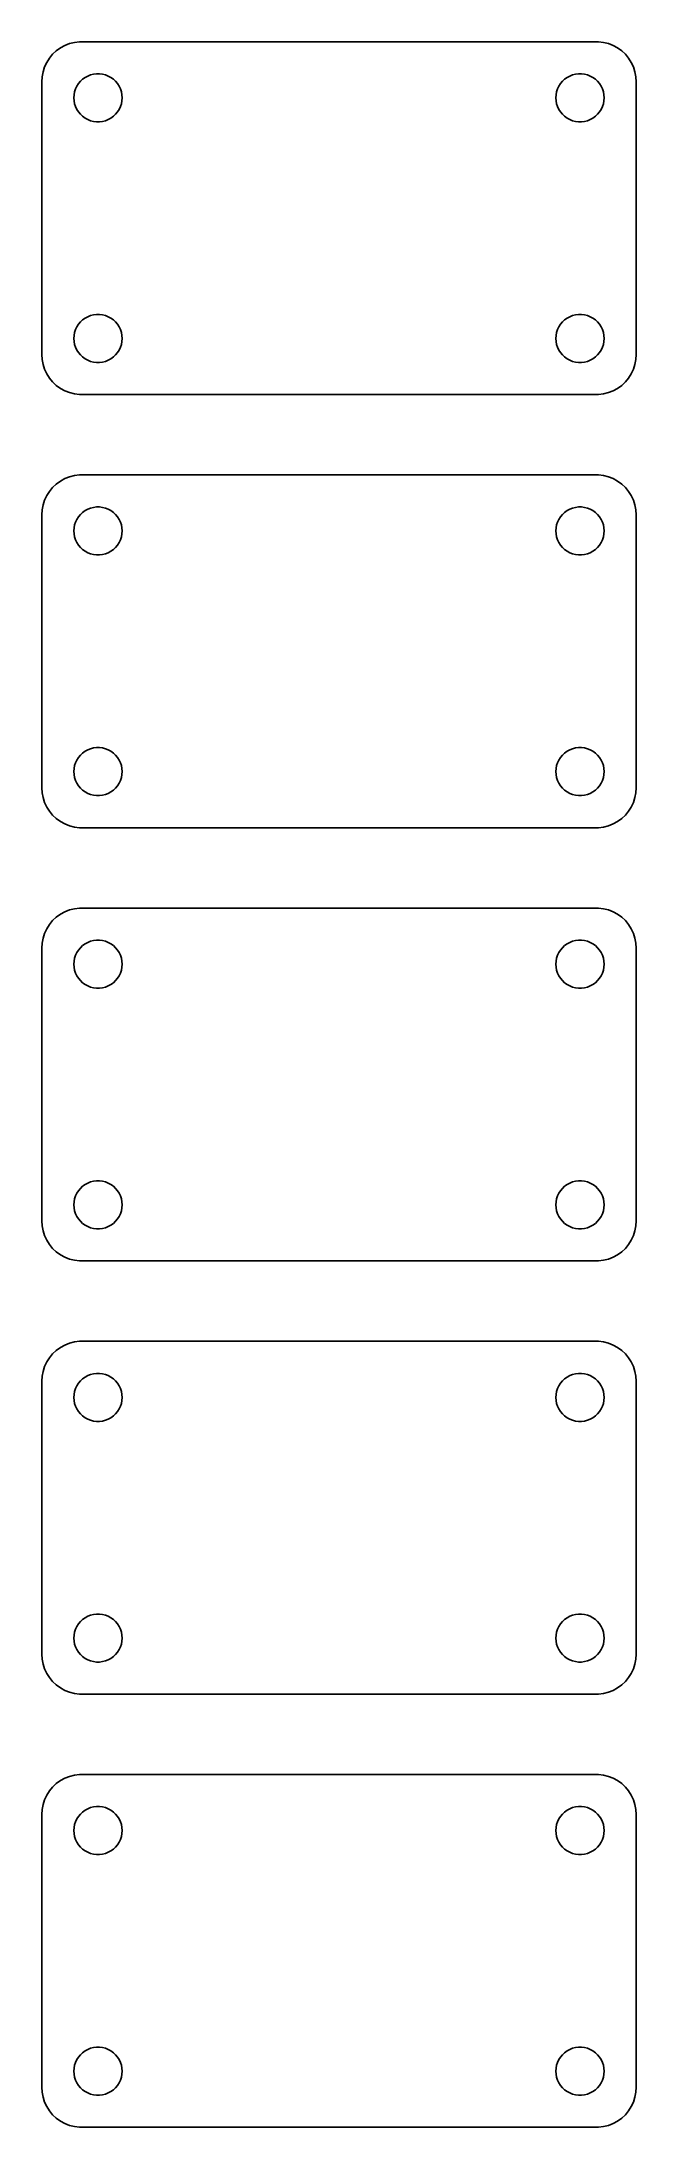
# Model space of a CAD drawing. Header units: metres. Extents: x -37 to 37, y 248 to 508.
import ezdxf

# ---------------------------------------------------------------- set-up
doc = ezdxf.new("R2010")
doc.units = ezdxf.units.M

msp = doc.modelspace()

# ---------------------------------------------------------------- linework, layer by layer
for p, q in [((-34.6791, 507.222), (-35.1871, 506.853)), ((-34.1289, 507.524), (-34.6791, 507.222)), ((-33.5451, 507.755), (-34.1289, 507.524)), ((-32.9369, 507.911), (-33.5451, 507.755)), ((-32.3139, 507.99), (-32.9369, 507.911)), ((32.3139, 507.99), (-32.3139, 507.99)), ((32.9369, 507.911), (32.3139, 507.99)), ((33.5451, 507.755), (32.9369, 507.911)), ((34.1289, 507.524), (33.5451, 507.755)), ((34.6791, 507.222), (34.1289, 507.524)), ((35.1871, 506.853), (34.6791, 507.222)), ((-36.6489, 504.841), (-36.8429, 504.243)), ((-36.3815, 505.409), (-36.6489, 504.841)), ((-36.0451, 505.939), (-36.3815, 505.409)), ((-35.6448, 506.423), (-36.0451, 505.939)), ((-35.1871, 506.853), (-35.6448, 506.423)), ((35.6448, 506.423), (35.1871, 506.853)), ((36.0451, 505.939), (35.6448, 506.423)), ((36.3815, 505.409), (36.0451, 505.939)), ((36.6489, 504.841), (36.3815, 505.409)), ((36.8429, 504.243), (36.6489, 504.841)), ((-36.9606, 503.627), (-37, 503)), ((-37, 503), (-37, 469)), ((-36.8429, 504.243), (-36.9606, 503.627)), ((-32.9057, 501.746), (-32.7893, 502.104)), ((-32.7893, 502.104), (-32.6289, 502.445)), ((-32.6289, 502.445), (-32.427, 502.763)), ((-32.427, 502.763), (-32.1869, 503.054)), ((-32.1869, 503.054), (-31.9123, 503.312)), ((-31.9123, 503.312), (-31.6075, 503.533)), ((-31.6075, 503.533), (-31.2773, 503.714)), ((-31.2773, 503.714), (-30.927, 503.853)), ((-30.927, 503.853), (-30.5621, 503.947)), ((-30.5621, 503.947), (-30.1884, 503.994)), ((-30.1884, 503.994), (-29.8116, 503.994)), ((-29.8116, 503.994), (-29.4379, 503.947)), ((-29.4379, 503.947), (-29.0729, 503.853)), ((-29.0729, 503.853), (-28.7227, 503.714)), ((-28.7227, 503.714), (-28.3925, 503.533)), ((-28.3925, 503.533), (-28.0877, 503.312)), ((-28.0877, 503.312), (-27.8131, 503.054)), ((-27.8131, 503.054), (-27.5729, 502.763)), ((-27.5729, 502.763), (-27.3711, 502.445)), ((-27.3711, 502.445), (-27.2107, 502.104)), ((-27.2107, 502.104), (-27.0942, 501.746)), ((27.0942, 501.746), (27.2107, 502.104)), ((27.2107, 502.104), (27.3711, 502.445)), ((27.3711, 502.445), (27.5729, 502.763)), ((27.5729, 502.763), (27.8131, 503.054)), ((27.8131, 503.054), (28.0877, 503.312)), ((28.0877, 503.312), (28.3925, 503.533)), ((28.3925, 503.533), (28.7227, 503.714)), ((28.7227, 503.714), (29.0729, 503.853)), ((29.0729, 503.853), (29.4379, 503.947)), ((29.4379, 503.947), (29.8116, 503.994)), ((29.8116, 503.994), (30.1884, 503.994)), ((30.1884, 503.994), (30.5621, 503.947)), ((30.5621, 503.947), (30.927, 503.853)), ((30.927, 503.853), (31.2773, 503.714)), ((31.2773, 503.714), (31.6075, 503.533)), ((31.6075, 503.533), (31.9123, 503.312)), ((31.9123, 503.312), (32.1869, 503.054)), ((32.1869, 503.054), (32.427, 502.763)), ((32.427, 502.763), (32.6289, 502.445)), ((32.6289, 502.445), (32.7893, 502.104)), ((32.7893, 502.104), (32.9057, 501.746)), ((36.9606, 503.627), (36.8429, 504.243)), ((37, 503), (36.9606, 503.627)), ((37, 469), (37, 503)), ((-33, 501), (-32.9763, 501.376)), ((-32.9763, 500.624), (-33, 501)), ((-32.9763, 501.376), (-32.9057, 501.746)), ((-32.9057, 500.254), (-32.9763, 500.624)), ((-32.7893, 499.896), (-32.9057, 500.254)), ((-32.6289, 499.555), (-32.7893, 499.896)), ((-32.427, 499.237), (-32.6289, 499.555)), ((-32.1869, 498.946), (-32.427, 499.237)), ((-27.5729, 499.237), (-27.8131, 498.946)), ((-27.3711, 499.555), (-27.5729, 499.237)), ((-27.2107, 499.896), (-27.3711, 499.555)), ((-27.0942, 500.254), (-27.2107, 499.896)), ((-27.0942, 501.746), (-27.0237, 501.376)), ((-27.0237, 500.624), (-27.0942, 500.254)), ((-27.0237, 501.376), (-27, 501)), ((-27, 501), (-27.0237, 500.624)), ((27, 501), (27.0237, 501.376)), ((27.0237, 500.624), (27, 501)), ((27.0237, 501.376), (27.0942, 501.746)), ((27.0942, 500.254), (27.0237, 500.624)), ((27.2107, 499.896), (27.0942, 500.254)), ((27.3711, 499.555), (27.2107, 499.896)), ((27.5729, 499.237), (27.3711, 499.555)), ((27.8131, 498.946), (27.5729, 499.237)), ((32.427, 499.237), (32.1869, 498.946)), ((32.6289, 499.555), (32.427, 499.237)), ((32.7893, 499.896), (32.6289, 499.555)), ((32.9057, 500.254), (32.7893, 499.896)), ((32.9057, 501.746), (32.9763, 501.376)), ((32.9763, 500.624), (32.9057, 500.254)), ((32.9763, 501.376), (33, 501)), ((33, 501), (32.9763, 500.624)), ((-31.9123, 498.688), (-32.1869, 498.946)), ((-31.6075, 498.467), (-31.9123, 498.688)), ((-31.2773, 498.286), (-31.6075, 498.467)), ((-30.927, 498.147), (-31.2773, 498.286)), ((-30.5621, 498.053), (-30.927, 498.147)), ((-30.1884, 498.006), (-30.5621, 498.053)), ((-29.8116, 498.006), (-30.1884, 498.006)), ((-29.4379, 498.053), (-29.8116, 498.006)), ((-29.0729, 498.147), (-29.4379, 498.053)), ((-28.7227, 498.286), (-29.0729, 498.147)), ((-28.3925, 498.467), (-28.7227, 498.286)), ((-28.0877, 498.688), (-28.3925, 498.467)), ((-27.8131, 498.946), (-28.0877, 498.688)), ((28.0877, 498.688), (27.8131, 498.946)), ((28.3925, 498.467), (28.0877, 498.688)), ((28.7227, 498.286), (28.3925, 498.467)), ((29.0729, 498.147), (28.7227, 498.286)), ((29.4379, 498.053), (29.0729, 498.147)), ((29.8116, 498.006), (29.4379, 498.053)), ((30.1884, 498.006), (29.8116, 498.006)), ((30.5621, 498.053), (30.1884, 498.006)), ((30.927, 498.147), (30.5621, 498.053)), ((31.2773, 498.286), (30.927, 498.147)), ((31.6075, 498.467), (31.2773, 498.286)), ((31.9123, 498.688), (31.6075, 498.467)), ((32.1869, 498.946), (31.9123, 498.688)), ((-32.1869, 473.054), (-31.9123, 473.312)), ((-31.9123, 473.312), (-31.6075, 473.533)), ((-31.6075, 473.533), (-31.2773, 473.714)), ((-31.2773, 473.714), (-30.927, 473.853)), ((-30.927, 473.853), (-30.5621, 473.947)), ((-30.5621, 473.947), (-30.1884, 473.994)), ((-30.1884, 473.994), (-29.8116, 473.994)), ((-29.8116, 473.994), (-29.4379, 473.947)), ((-29.4379, 473.947), (-29.0729, 473.853)), ((-29.0729, 473.853), (-28.7227, 473.714)), ((-28.7227, 473.714), (-28.3925, 473.533)), ((-28.3925, 473.533), (-28.0877, 473.312)), ((-28.0877, 473.312), (-27.8131, 473.054)), ((27.8131, 473.054), (28.0877, 473.312)), ((28.0877, 473.312), (28.3925, 473.533)), ((28.3925, 473.533), (28.7227, 473.714)), ((28.7227, 473.714), (29.0729, 473.853)), ((29.0729, 473.853), (29.4379, 473.947)), ((29.4379, 473.947), (29.8116, 473.994)), ((29.8116, 473.994), (30.1884, 473.994)), ((30.1884, 473.994), (30.5621, 473.947)), ((30.5621, 473.947), (30.927, 473.853)), ((30.927, 473.853), (31.2773, 473.714)), ((31.2773, 473.714), (31.6075, 473.533)), ((31.6075, 473.533), (31.9123, 473.312)), ((31.9123, 473.312), (32.1869, 473.054)), ((-33, 471), (-32.9763, 471.376)), ((-32.9763, 470.624), (-33, 471)), ((-32.9763, 471.376), (-32.9057, 471.746)), ((-32.9057, 470.254), (-32.9763, 470.624)), ((-32.9057, 471.746), (-32.7893, 472.104)), ((-32.7893, 472.104), (-32.6289, 472.445)), ((-32.6289, 472.445), (-32.427, 472.763)), ((-32.427, 472.763), (-32.1869, 473.054)), ((-27.8131, 473.054), (-27.5729, 472.763)), ((-27.5729, 472.763), (-27.3711, 472.445)), ((-27.3711, 472.445), (-27.2107, 472.104)), ((-27.2107, 472.104), (-27.0942, 471.746)), ((-27.0942, 471.746), (-27.0237, 471.376)), ((-27.0237, 470.624), (-27.0942, 470.254)), ((-27.0237, 471.376), (-27, 471)), ((-27, 471), (-27.0237, 470.624)), ((27, 471), (27.0237, 471.376)), ((27.0237, 470.624), (27, 471)), ((27.0237, 471.376), (27.0942, 471.746)), ((27.0942, 470.254), (27.0237, 470.624)), ((27.0942, 471.746), (27.2107, 472.104)), ((27.2107, 472.104), (27.3711, 472.445)), ((27.3711, 472.445), (27.5729, 472.763)), ((27.5729, 472.763), (27.8131, 473.054)), ((32.1869, 473.054), (32.427, 472.763)), ((32.427, 472.763), (32.6289, 472.445)), ((32.6289, 472.445), (32.7893, 472.104)), ((32.7893, 472.104), (32.9057, 471.746)), ((32.9057, 471.746), (32.9763, 471.376)), ((32.9763, 470.624), (32.9057, 470.254)), ((32.9763, 471.376), (33, 471)), ((33, 471), (32.9763, 470.624)), ((-37, 469), (-36.9606, 468.373)), ((-36.9606, 468.373), (-36.8429, 467.757)), ((-32.7893, 469.896), (-32.9057, 470.254)), ((-32.6289, 469.555), (-32.7893, 469.896)), ((-32.427, 469.237), (-32.6289, 469.555)), ((-32.1869, 468.946), (-32.427, 469.237)), ((-31.9123, 468.688), (-32.1869, 468.946)), ((-31.6075, 468.467), (-31.9123, 468.688)), ((-31.2773, 468.286), (-31.6075, 468.467)), ((-30.927, 468.147), (-31.2773, 468.286)), ((-30.5621, 468.053), (-30.927, 468.147)), ((-30.1884, 468.006), (-30.5621, 468.053)), ((-29.8116, 468.006), (-30.1884, 468.006)), ((-29.4379, 468.053), (-29.8116, 468.006)), ((-29.0729, 468.147), (-29.4379, 468.053)), ((-28.7227, 468.286), (-29.0729, 468.147)), ((-28.3925, 468.467), (-28.7227, 468.286)), ((-28.0877, 468.688), (-28.3925, 468.467)), ((-27.8131, 468.946), (-28.0877, 468.688)), ((-27.5729, 469.237), (-27.8131, 468.946)), ((-27.3711, 469.555), (-27.5729, 469.237)), ((-27.2107, 469.896), (-27.3711, 469.555)), ((-27.0942, 470.254), (-27.2107, 469.896)), ((27.2107, 469.896), (27.0942, 470.254)), ((27.3711, 469.555), (27.2107, 469.896)), ((27.5729, 469.237), (27.3711, 469.555)), ((27.8131, 468.946), (27.5729, 469.237)), ((28.0877, 468.688), (27.8131, 468.946)), ((28.3925, 468.467), (28.0877, 468.688)), ((28.7227, 468.286), (28.3925, 468.467)), ((29.0729, 468.147), (28.7227, 468.286)), ((29.4379, 468.053), (29.0729, 468.147)), ((29.8116, 468.006), (29.4379, 468.053)), ((30.1884, 468.006), (29.8116, 468.006)), ((30.5621, 468.053), (30.1884, 468.006)), ((30.927, 468.147), (30.5621, 468.053)), ((31.2773, 468.286), (30.927, 468.147)), ((31.6075, 468.467), (31.2773, 468.286)), ((31.9123, 468.688), (31.6075, 468.467)), ((32.1869, 468.946), (31.9123, 468.688)), ((32.427, 469.237), (32.1869, 468.946)), ((32.6289, 469.555), (32.427, 469.237)), ((32.7893, 469.896), (32.6289, 469.555)), ((32.9057, 470.254), (32.7893, 469.896)), ((36.8429, 467.757), (36.9606, 468.373)), ((36.9606, 468.373), (37, 469)), ((-36.8429, 467.757), (-36.6489, 467.159)), ((-36.6489, 467.159), (-36.3815, 466.591)), ((-36.3815, 466.591), (-36.0451, 466.061)), ((-36.0451, 466.061), (-35.6448, 465.577)), ((-35.6448, 465.577), (-35.1871, 465.147)), ((35.1871, 465.147), (35.6448, 465.577)), ((35.6448, 465.577), (36.0451, 466.061)), ((36.0451, 466.061), (36.3815, 466.591)), ((36.3815, 466.591), (36.6489, 467.159)), ((36.6489, 467.159), (36.8429, 467.757)), ((-35.1871, 465.147), (-34.6791, 464.778)), ((-34.6791, 464.778), (-34.1289, 464.476)), ((-34.1289, 464.476), (-33.5451, 464.245)), ((-33.5451, 464.245), (-32.9369, 464.089)), ((-32.9369, 464.089), (-32.3139, 464.01)), ((-32.3139, 464.01), (32.3139, 464.01)), ((32.3139, 464.01), (32.9369, 464.089)), ((32.9369, 464.089), (33.5451, 464.245)), ((33.5451, 464.245), (34.1289, 464.476)), ((34.1289, 464.476), (34.6791, 464.778)), ((34.6791, 464.778), (35.1871, 465.147)), ((-35.6448, 452.423), (-36.0451, 451.939)), ((-35.1871, 452.853), (-35.6448, 452.423)), ((-34.6791, 453.222), (-35.1871, 452.853)), ((-34.1289, 453.524), (-34.6791, 453.222)), ((-33.5451, 453.755), (-34.1289, 453.524)), ((-32.9369, 453.911), (-33.5451, 453.755)), ((-32.3139, 453.99), (-32.9369, 453.911)), ((32.3139, 453.99), (-32.3139, 453.99)), ((32.9369, 453.911), (32.3139, 453.99)), ((33.5451, 453.755), (32.9369, 453.911)), ((34.1289, 453.524), (33.5451, 453.755)), ((34.6791, 453.222), (34.1289, 453.524)), ((35.1871, 452.853), (34.6791, 453.222)), ((35.6448, 452.423), (35.1871, 452.853)), ((36.0451, 451.939), (35.6448, 452.423)), ((-36.8429, 450.243), (-36.9606, 449.627)), ((-36.6489, 450.841), (-36.8429, 450.243)), ((-36.3815, 451.409), (-36.6489, 450.841)), ((-36.0451, 451.939), (-36.3815, 451.409)), ((-31.2773, 449.714), (-30.927, 449.853)), ((-30.927, 449.853), (-30.5621, 449.947)), ((-30.5621, 449.947), (-30.1884, 449.994)), ((-30.1884, 449.994), (-29.8116, 449.994)), ((-29.8116, 449.994), (-29.4379, 449.947)), ((-29.4379, 449.947), (-29.0729, 449.853)), ((-29.0729, 449.853), (-28.7227, 449.714)), ((28.7227, 449.714), (29.0729, 449.853)), ((29.0729, 449.853), (29.4379, 449.947)), ((29.4379, 449.947), (29.8116, 449.994)), ((29.8116, 449.994), (30.1884, 449.994)), ((30.1884, 449.994), (30.5621, 449.947)), ((30.5621, 449.947), (30.927, 449.853)), ((30.927, 449.853), (31.2773, 449.714)), ((36.3815, 451.409), (36.0451, 451.939)), ((36.6489, 450.841), (36.3815, 451.409)), ((36.8429, 450.243), (36.6489, 450.841)), ((36.9606, 449.627), (36.8429, 450.243)), ((-36.9606, 449.627), (-37, 449)), ((-37, 449), (-37, 415)), ((-33, 447), (-32.9763, 447.376)), ((-32.9763, 447.376), (-32.9057, 447.746)), ((-32.9057, 447.746), (-32.7893, 448.104)), ((-32.7893, 448.104), (-32.6289, 448.445)), ((-32.6289, 448.445), (-32.427, 448.763)), ((-32.427, 448.763), (-32.1869, 449.054)), ((-32.1869, 449.054), (-31.9123, 449.312)), ((-31.9123, 449.312), (-31.6075, 449.533)), ((-31.6075, 449.533), (-31.2773, 449.714)), ((-28.7227, 449.714), (-28.3925, 449.533)), ((-28.3925, 449.533), (-28.0877, 449.312)), ((-28.0877, 449.312), (-27.8131, 449.054)), ((-27.8131, 449.054), (-27.5729, 448.763)), ((-27.5729, 448.763), (-27.3711, 448.445)), ((-27.3711, 448.445), (-27.2107, 448.104)), ((-27.2107, 448.104), (-27.0942, 447.746)), ((-27.0942, 447.746), (-27.0237, 447.376)), ((-27.0237, 447.376), (-27, 447)), ((27, 447), (27.0237, 447.376)), ((27.0237, 447.376), (27.0942, 447.746)), ((27.0942, 447.746), (27.2107, 448.104)), ((27.2107, 448.104), (27.3711, 448.445)), ((27.3711, 448.445), (27.5729, 448.763)), ((27.5729, 448.763), (27.8131, 449.054)), ((27.8131, 449.054), (28.0877, 449.312)), ((28.0877, 449.312), (28.3925, 449.533)), ((28.3925, 449.533), (28.7227, 449.714)), ((31.2773, 449.714), (31.6075, 449.533)), ((31.6075, 449.533), (31.9123, 449.312)), ((31.9123, 449.312), (32.1869, 449.054)), ((32.1869, 449.054), (32.427, 448.763)), ((32.427, 448.763), (32.6289, 448.445)), ((32.6289, 448.445), (32.7893, 448.104)), ((32.7893, 448.104), (32.9057, 447.746)), ((32.9057, 447.746), (32.9763, 447.376)), ((32.9763, 447.376), (33, 447)), ((37, 449), (36.9606, 449.627)), ((37, 415), (37, 449)), ((-32.9763, 446.624), (-33, 447)), ((-32.9057, 446.254), (-32.9763, 446.624)), ((-32.7893, 445.896), (-32.9057, 446.254)), ((-32.6289, 445.555), (-32.7893, 445.896)), ((-32.427, 445.237), (-32.6289, 445.555)), ((-32.1869, 444.946), (-32.427, 445.237)), ((-31.9123, 444.688), (-32.1869, 444.946)), ((-31.6075, 444.467), (-31.9123, 444.688)), ((-28.0877, 444.688), (-28.3925, 444.467)), ((-27.8131, 444.946), (-28.0877, 444.688)), ((-27.5729, 445.237), (-27.8131, 444.946)), ((-27.3711, 445.555), (-27.5729, 445.237)), ((-27.2107, 445.896), (-27.3711, 445.555)), ((-27.0942, 446.254), (-27.2107, 445.896)), ((-27.0237, 446.624), (-27.0942, 446.254)), ((-27, 447), (-27.0237, 446.624)), ((27.0237, 446.624), (27, 447)), ((27.0942, 446.254), (27.0237, 446.624)), ((27.2107, 445.896), (27.0942, 446.254)), ((27.3711, 445.555), (27.2107, 445.896)), ((27.5729, 445.237), (27.3711, 445.555)), ((27.8131, 444.946), (27.5729, 445.237)), ((28.0877, 444.688), (27.8131, 444.946)), ((28.3925, 444.467), (28.0877, 444.688)), ((31.9123, 444.688), (31.6075, 444.467)), ((32.1869, 444.946), (31.9123, 444.688)), ((32.427, 445.237), (32.1869, 444.946)), ((32.6289, 445.555), (32.427, 445.237)), ((32.7893, 445.896), (32.6289, 445.555)), ((32.9057, 446.254), (32.7893, 445.896)), ((32.9763, 446.624), (32.9057, 446.254)), ((33, 447), (32.9763, 446.624)), ((-31.2773, 444.286), (-31.6075, 444.467)), ((-30.927, 444.147), (-31.2773, 444.286)), ((-30.5621, 444.053), (-30.927, 444.147)), ((-30.1884, 444.006), (-30.5621, 444.053)), ((-29.8116, 444.006), (-30.1884, 444.006)), ((-29.4379, 444.053), (-29.8116, 444.006)), ((-29.0729, 444.147), (-29.4379, 444.053)), ((-28.7227, 444.286), (-29.0729, 444.147)), ((-28.3925, 444.467), (-28.7227, 444.286)), ((28.7227, 444.286), (28.3925, 444.467)), ((29.0729, 444.147), (28.7227, 444.286)), ((29.4379, 444.053), (29.0729, 444.147)), ((29.8116, 444.006), (29.4379, 444.053)), ((30.1884, 444.006), (29.8116, 444.006)), ((30.5621, 444.053), (30.1884, 444.006)), ((30.927, 444.147), (30.5621, 444.053)), ((31.2773, 444.286), (30.927, 444.147)), ((31.6075, 444.467), (31.2773, 444.286)), ((-32.6289, 418.445), (-32.427, 418.763)), ((-32.427, 418.763), (-32.1869, 419.054)), ((-32.1869, 419.054), (-31.9123, 419.312)), ((-31.9123, 419.312), (-31.6075, 419.533)), ((-31.6075, 419.533), (-31.2773, 419.714)), ((-31.2773, 419.714), (-30.927, 419.853)), ((-30.927, 419.853), (-30.5621, 419.947)), ((-30.5621, 419.947), (-30.1884, 419.994)), ((-30.1884, 419.994), (-29.8116, 419.994)), ((-29.8116, 419.994), (-29.4379, 419.947)), ((-29.4379, 419.947), (-29.0729, 419.853)), ((-29.0729, 419.853), (-28.7227, 419.714)), ((-28.7227, 419.714), (-28.3925, 419.533)), ((-28.3925, 419.533), (-28.0877, 419.312)), ((-28.0877, 419.312), (-27.8131, 419.054)), ((-27.8131, 419.054), (-27.5729, 418.763)), ((-27.5729, 418.763), (-27.3711, 418.445)), ((27.3711, 418.445), (27.5729, 418.763)), ((27.5729, 418.763), (27.8131, 419.054)), ((27.8131, 419.054), (28.0877, 419.312)), ((28.0877, 419.312), (28.3925, 419.533)), ((28.3925, 419.533), (28.7227, 419.714)), ((28.7227, 419.714), (29.0729, 419.853)), ((29.0729, 419.853), (29.4379, 419.947)), ((29.4379, 419.947), (29.8116, 419.994)), ((29.8116, 419.994), (30.1884, 419.994)), ((30.1884, 419.994), (30.5621, 419.947)), ((30.5621, 419.947), (30.927, 419.853)), ((30.927, 419.853), (31.2773, 419.714)), ((31.2773, 419.714), (31.6075, 419.533)), ((31.6075, 419.533), (31.9123, 419.312)), ((31.9123, 419.312), (32.1869, 419.054)), ((32.1869, 419.054), (32.427, 418.763)), ((32.427, 418.763), (32.6289, 418.445)), ((-33, 417), (-32.9763, 417.376)), ((-32.9763, 416.624), (-33, 417)), ((-32.9763, 417.376), (-32.9057, 417.746)), ((-32.9057, 416.254), (-32.9763, 416.624)), ((-32.9057, 417.746), (-32.7893, 418.104)), ((-32.7893, 415.896), (-32.9057, 416.254)), ((-32.7893, 418.104), (-32.6289, 418.445)), ((-27.3711, 418.445), (-27.2107, 418.104)), ((-27.2107, 418.104), (-27.0942, 417.746)), ((-27.0942, 416.254), (-27.2107, 415.896)), ((-27.0942, 417.746), (-27.0237, 417.376)), ((-27.0237, 416.624), (-27.0942, 416.254)), ((-27.0237, 417.376), (-27, 417)), ((-27, 417), (-27.0237, 416.624)), ((27, 417), (27.0237, 417.376)), ((27.0237, 416.624), (27, 417)), ((27.0237, 417.376), (27.0942, 417.746)), ((27.0942, 416.254), (27.0237, 416.624)), ((27.0942, 417.746), (27.2107, 418.104)), ((27.2107, 415.896), (27.0942, 416.254)), ((27.2107, 418.104), (27.3711, 418.445)), ((32.6289, 418.445), (32.7893, 418.104)), ((32.7893, 418.104), (32.9057, 417.746)), ((32.9057, 416.254), (32.7893, 415.896)), ((32.9057, 417.746), (32.9763, 417.376)), ((32.9763, 416.624), (32.9057, 416.254)), ((32.9763, 417.376), (33, 417)), ((33, 417), (32.9763, 416.624)), ((-37, 415), (-36.9606, 414.373)), ((-36.9606, 414.373), (-36.8429, 413.757)), ((-36.8429, 413.757), (-36.6489, 413.159)), ((-32.6289, 415.555), (-32.7893, 415.896)), ((-32.427, 415.237), (-32.6289, 415.555)), ((-32.1869, 414.946), (-32.427, 415.237)), ((-31.9123, 414.688), (-32.1869, 414.946)), ((-31.6075, 414.467), (-31.9123, 414.688)), ((-31.2773, 414.286), (-31.6075, 414.467)), ((-30.927, 414.147), (-31.2773, 414.286)), ((-30.5621, 414.053), (-30.927, 414.147)), ((-30.1884, 414.006), (-30.5621, 414.053)), ((-29.8116, 414.006), (-30.1884, 414.006)), ((-29.4379, 414.053), (-29.8116, 414.006)), ((-29.0729, 414.147), (-29.4379, 414.053)), ((-28.7227, 414.286), (-29.0729, 414.147)), ((-28.3925, 414.467), (-28.7227, 414.286)), ((-28.0877, 414.688), (-28.3925, 414.467)), ((-27.8131, 414.946), (-28.0877, 414.688)), ((-27.5729, 415.237), (-27.8131, 414.946)), ((-27.3711, 415.555), (-27.5729, 415.237)), ((-27.2107, 415.896), (-27.3711, 415.555)), ((27.3711, 415.555), (27.2107, 415.896)), ((27.5729, 415.237), (27.3711, 415.555)), ((27.8131, 414.946), (27.5729, 415.237)), ((28.0877, 414.688), (27.8131, 414.946)), ((28.3925, 414.467), (28.0877, 414.688)), ((28.7227, 414.286), (28.3925, 414.467)), ((29.0729, 414.147), (28.7227, 414.286)), ((29.4379, 414.053), (29.0729, 414.147)), ((29.8116, 414.006), (29.4379, 414.053)), ((30.1884, 414.006), (29.8116, 414.006)), ((30.5621, 414.053), (30.1884, 414.006)), ((30.927, 414.147), (30.5621, 414.053)), ((31.2773, 414.286), (30.927, 414.147)), ((31.6075, 414.467), (31.2773, 414.286)), ((31.9123, 414.688), (31.6075, 414.467)), ((32.1869, 414.946), (31.9123, 414.688)), ((32.427, 415.237), (32.1869, 414.946)), ((32.6289, 415.555), (32.427, 415.237)), ((32.7893, 415.896), (32.6289, 415.555)), ((36.6489, 413.159), (36.8429, 413.757)), ((36.8429, 413.757), (36.9606, 414.373)), ((36.9606, 414.373), (37, 415)), ((-36.6489, 413.159), (-36.3815, 412.591)), ((-36.3815, 412.591), (-36.0451, 412.061)), ((-36.0451, 412.061), (-35.6448, 411.577)), ((-35.6448, 411.577), (-35.1871, 411.147)), ((-35.1871, 411.147), (-34.6791, 410.778)), ((-34.6791, 410.778), (-34.1289, 410.476)), ((34.1289, 410.476), (34.6791, 410.778)), ((34.6791, 410.778), (35.1871, 411.147)), ((35.1871, 411.147), (35.6448, 411.577)), ((35.6448, 411.577), (36.0451, 412.061)), ((36.0451, 412.061), (36.3815, 412.591)), ((36.3815, 412.591), (36.6489, 413.159)), ((-34.1289, 410.476), (-33.5451, 410.245)), ((-33.5451, 410.245), (-32.9369, 410.089)), ((-32.9369, 410.089), (-32.3139, 410.01)), ((-32.3139, 410.01), (32.3139, 410.01)), ((32.3139, 410.01), (32.9369, 410.089)), ((32.9369, 410.089), (33.5451, 410.245)), ((33.5451, 410.245), (34.1289, 410.476)), ((-36.0451, 397.939), (-36.3815, 397.409)), ((-35.6448, 398.423), (-36.0451, 397.939)), ((-35.1871, 398.853), (-35.6448, 398.423)), ((-34.6791, 399.222), (-35.1871, 398.853)), ((-34.1289, 399.524), (-34.6791, 399.222)), ((-33.5451, 399.755), (-34.1289, 399.524)), ((-32.9369, 399.911), (-33.5451, 399.755)), ((-32.3139, 399.99), (-32.9369, 399.911)), ((32.3139, 399.99), (-32.3139, 399.99)), ((32.9369, 399.911), (32.3139, 399.99)), ((33.5451, 399.755), (32.9369, 399.911)), ((34.1289, 399.524), (33.5451, 399.755)), ((34.6791, 399.222), (34.1289, 399.524)), ((35.1871, 398.853), (34.6791, 399.222)), ((35.6448, 398.423), (35.1871, 398.853)), ((36.0451, 397.939), (35.6448, 398.423)), ((36.3815, 397.409), (36.0451, 397.939)), ((-36.9606, 395.627), (-37, 395)), ((-36.8429, 396.243), (-36.9606, 395.627)), ((-36.6489, 396.841), (-36.8429, 396.243)), ((-36.3815, 397.409), (-36.6489, 396.841)), ((-32.1869, 395.054), (-31.9123, 395.312)), ((-31.9123, 395.312), (-31.6075, 395.533)), ((-31.6075, 395.533), (-31.2773, 395.714)), ((-31.2773, 395.714), (-30.927, 395.853)), ((-30.927, 395.853), (-30.5621, 395.947)), ((-30.5621, 395.947), (-30.1884, 395.994)), ((-30.1884, 395.994), (-29.8116, 395.994)), ((-29.8116, 395.994), (-29.4379, 395.947)), ((-29.4379, 395.947), (-29.0729, 395.853)), ((-29.0729, 395.853), (-28.7227, 395.714)), ((-28.7227, 395.714), (-28.3925, 395.533)), ((-28.3925, 395.533), (-28.0877, 395.312)), ((-28.0877, 395.312), (-27.8131, 395.054)), ((27.8131, 395.054), (28.0877, 395.312)), ((28.0877, 395.312), (28.3925, 395.533)), ((28.3925, 395.533), (28.7227, 395.714)), ((28.7227, 395.714), (29.0729, 395.853)), ((29.0729, 395.853), (29.4379, 395.947)), ((29.4379, 395.947), (29.8116, 395.994)), ((29.8116, 395.994), (30.1884, 395.994)), ((30.1884, 395.994), (30.5621, 395.947)), ((30.5621, 395.947), (30.927, 395.853)), ((30.927, 395.853), (31.2773, 395.714)), ((31.2773, 395.714), (31.6075, 395.533)), ((31.6075, 395.533), (31.9123, 395.312)), ((31.9123, 395.312), (32.1869, 395.054)), ((36.6489, 396.841), (36.3815, 397.409)), ((36.8429, 396.243), (36.6489, 396.841)), ((36.9606, 395.627), (36.8429, 396.243)), ((37, 395), (36.9606, 395.627)), ((-37, 395), (-37, 361)), ((-33, 393), (-32.9763, 393.376)), ((-32.9763, 392.624), (-33, 393)), ((-32.9763, 393.376), (-32.9057, 393.746)), ((-32.9057, 392.254), (-32.9763, 392.624)), ((-32.9057, 393.746), (-32.7893, 394.104)), ((-32.7893, 394.104), (-32.6289, 394.445)), ((-32.6289, 394.445), (-32.427, 394.763)), ((-32.427, 394.763), (-32.1869, 395.054)), ((-27.8131, 395.054), (-27.5729, 394.763)), ((-27.5729, 394.763), (-27.3711, 394.445)), ((-27.3711, 394.445), (-27.2107, 394.104)), ((-27.2107, 394.104), (-27.0942, 393.746)), ((-27.0942, 393.746), (-27.0237, 393.376)), ((-27.0237, 392.624), (-27.0942, 392.254)), ((-27.0237, 393.376), (-27, 393)), ((-27, 393), (-27.0237, 392.624)), ((27, 393), (27.0237, 393.376)), ((27.0237, 392.624), (27, 393)), ((27.0237, 393.376), (27.0942, 393.746)), ((27.0942, 392.254), (27.0237, 392.624)), ((27.0942, 393.746), (27.2107, 394.104)), ((27.2107, 394.104), (27.3711, 394.445)), ((27.3711, 394.445), (27.5729, 394.763)), ((27.5729, 394.763), (27.8131, 395.054)), ((32.1869, 395.054), (32.427, 394.763)), ((32.427, 394.763), (32.6289, 394.445)), ((32.6289, 394.445), (32.7893, 394.104)), ((32.7893, 394.104), (32.9057, 393.746)), ((32.9057, 393.746), (32.9763, 393.376)), ((32.9763, 392.624), (32.9057, 392.254)), ((32.9763, 393.376), (33, 393)), ((33, 393), (32.9763, 392.624)), ((37, 361), (37, 395)), ((-32.7893, 391.896), (-32.9057, 392.254)), ((-32.6289, 391.555), (-32.7893, 391.896)), ((-32.427, 391.237), (-32.6289, 391.555)), ((-32.1869, 390.946), (-32.427, 391.237)), ((-31.9123, 390.688), (-32.1869, 390.946)), ((-31.6075, 390.467), (-31.9123, 390.688)), ((-31.2773, 390.286), (-31.6075, 390.467)), ((-30.927, 390.147), (-31.2773, 390.286)), ((-30.5621, 390.053), (-30.927, 390.147)), ((-30.1884, 390.006), (-30.5621, 390.053)), ((-29.8116, 390.006), (-30.1884, 390.006)), ((-29.4379, 390.053), (-29.8116, 390.006)), ((-29.0729, 390.147), (-29.4379, 390.053)), ((-28.7227, 390.286), (-29.0729, 390.147)), ((-28.3925, 390.467), (-28.7227, 390.286)), ((-28.0877, 390.688), (-28.3925, 390.467)), ((-27.8131, 390.946), (-28.0877, 390.688)), ((-27.5729, 391.237), (-27.8131, 390.946)), ((-27.3711, 391.555), (-27.5729, 391.237)), ((-27.2107, 391.896), (-27.3711, 391.555)), ((-27.0942, 392.254), (-27.2107, 391.896)), ((27.2107, 391.896), (27.0942, 392.254)), ((27.3711, 391.555), (27.2107, 391.896)), ((27.5729, 391.237), (27.3711, 391.555)), ((27.8131, 390.946), (27.5729, 391.237)), ((28.0877, 390.688), (27.8131, 390.946)), ((28.3925, 390.467), (28.0877, 390.688)), ((28.7227, 390.286), (28.3925, 390.467)), ((29.0729, 390.147), (28.7227, 390.286)), ((29.4379, 390.053), (29.0729, 390.147)), ((29.8116, 390.006), (29.4379, 390.053)), ((30.1884, 390.006), (29.8116, 390.006)), ((30.5621, 390.053), (30.1884, 390.006)), ((30.927, 390.147), (30.5621, 390.053)), ((31.2773, 390.286), (30.927, 390.147)), ((31.6075, 390.467), (31.2773, 390.286)), ((31.9123, 390.688), (31.6075, 390.467)), ((32.1869, 390.946), (31.9123, 390.688)), ((32.427, 391.237), (32.1869, 390.946)), ((32.6289, 391.555), (32.427, 391.237)), ((32.7893, 391.896), (32.6289, 391.555)), ((32.9057, 392.254), (32.7893, 391.896)), ((-32.9057, 363.746), (-32.7893, 364.104)), ((-32.7893, 364.104), (-32.6289, 364.445)), ((-32.6289, 364.445), (-32.427, 364.763)), ((-32.427, 364.763), (-32.1869, 365.054)), ((-32.1869, 365.054), (-31.9123, 365.312)), ((-31.9123, 365.312), (-31.6075, 365.533)), ((-31.6075, 365.533), (-31.2773, 365.714)), ((-31.2773, 365.714), (-30.927, 365.853)), ((-30.927, 365.853), (-30.5621, 365.947)), ((-30.5621, 365.947), (-30.1884, 365.994)), ((-30.1884, 365.994), (-29.8116, 365.994)), ((-29.8116, 365.994), (-29.4379, 365.947)), ((-29.4379, 365.947), (-29.0729, 365.853)), ((-29.0729, 365.853), (-28.7227, 365.714)), ((-28.7227, 365.714), (-28.3925, 365.533)), ((-28.3925, 365.533), (-28.0877, 365.312)), ((-28.0877, 365.312), (-27.8131, 365.054)), ((-27.8131, 365.054), (-27.5729, 364.763)), ((-27.5729, 364.763), (-27.3711, 364.445)), ((-27.3711, 364.445), (-27.2107, 364.104)), ((-27.2107, 364.104), (-27.0942, 363.746)), ((27.0942, 363.746), (27.2107, 364.104)), ((27.2107, 364.104), (27.3711, 364.445)), ((27.3711, 364.445), (27.5729, 364.763)), ((27.5729, 364.763), (27.8131, 365.054)), ((27.8131, 365.054), (28.0877, 365.312)), ((28.0877, 365.312), (28.3925, 365.533)), ((28.3925, 365.533), (28.7227, 365.714)), ((28.7227, 365.714), (29.0729, 365.853)), ((29.0729, 365.853), (29.4379, 365.947)), ((29.4379, 365.947), (29.8116, 365.994)), ((29.8116, 365.994), (30.1884, 365.994)), ((30.1884, 365.994), (30.5621, 365.947)), ((30.5621, 365.947), (30.927, 365.853)), ((30.927, 365.853), (31.2773, 365.714)), ((31.2773, 365.714), (31.6075, 365.533)), ((31.6075, 365.533), (31.9123, 365.312)), ((31.9123, 365.312), (32.1869, 365.054)), ((32.1869, 365.054), (32.427, 364.763)), ((32.427, 364.763), (32.6289, 364.445)), ((32.6289, 364.445), (32.7893, 364.104)), ((32.7893, 364.104), (32.9057, 363.746)), ((-33, 363), (-32.9763, 363.376)), ((-32.9763, 362.624), (-33, 363)), ((-32.9763, 363.376), (-32.9057, 363.746)), ((-32.9057, 362.254), (-32.9763, 362.624)), ((-32.7893, 361.896), (-32.9057, 362.254)), ((-32.6289, 361.555), (-32.7893, 361.896)), ((-32.427, 361.237), (-32.6289, 361.555)), ((-27.3711, 361.555), (-27.5729, 361.237)), ((-27.2107, 361.896), (-27.3711, 361.555)), ((-27.0942, 362.254), (-27.2107, 361.896)), ((-27.0942, 363.746), (-27.0237, 363.376)), ((-27.0237, 362.624), (-27.0942, 362.254)), ((-27.0237, 363.376), (-27, 363)), ((-27, 363), (-27.0237, 362.624)), ((27, 363), (27.0237, 363.376)), ((27.0237, 362.624), (27, 363)), ((27.0237, 363.376), (27.0942, 363.746)), ((27.0942, 362.254), (27.0237, 362.624)), ((27.2107, 361.896), (27.0942, 362.254)), ((27.3711, 361.555), (27.2107, 361.896)), ((27.5729, 361.237), (27.3711, 361.555)), ((32.6289, 361.555), (32.427, 361.237)), ((32.7893, 361.896), (32.6289, 361.555)), ((32.9057, 362.254), (32.7893, 361.896)), ((32.9057, 363.746), (32.9763, 363.376)), ((32.9763, 362.624), (32.9057, 362.254)), ((32.9763, 363.376), (33, 363)), ((33, 363), (32.9763, 362.624)), ((-37, 361), (-36.9606, 360.373)), ((-36.9606, 360.373), (-36.8429, 359.757)), ((-36.8429, 359.757), (-36.6489, 359.159)), ((-36.6489, 359.159), (-36.3815, 358.591)), ((-32.1869, 360.946), (-32.427, 361.237)), ((-31.9123, 360.688), (-32.1869, 360.946)), ((-31.6075, 360.467), (-31.9123, 360.688)), ((-31.2773, 360.286), (-31.6075, 360.467)), ((-30.927, 360.147), (-31.2773, 360.286)), ((-30.5621, 360.053), (-30.927, 360.147)), ((-30.1884, 360.006), (-30.5621, 360.053)), ((-29.8116, 360.006), (-30.1884, 360.006)), ((-29.4379, 360.053), (-29.8116, 360.006)), ((-29.0729, 360.147), (-29.4379, 360.053)), ((-28.7227, 360.286), (-29.0729, 360.147)), ((-28.3925, 360.467), (-28.7227, 360.286)), ((-28.0877, 360.688), (-28.3925, 360.467)), ((-27.8131, 360.946), (-28.0877, 360.688)), ((-27.5729, 361.237), (-27.8131, 360.946)), ((27.8131, 360.946), (27.5729, 361.237)), ((28.0877, 360.688), (27.8131, 360.946)), ((28.3925, 360.467), (28.0877, 360.688)), ((28.7227, 360.286), (28.3925, 360.467)), ((29.0729, 360.147), (28.7227, 360.286)), ((29.4379, 360.053), (29.0729, 360.147)), ((29.8116, 360.006), (29.4379, 360.053)), ((30.1884, 360.006), (29.8116, 360.006)), ((30.5621, 360.053), (30.1884, 360.006)), ((30.927, 360.147), (30.5621, 360.053)), ((31.2773, 360.286), (30.927, 360.147)), ((31.6075, 360.467), (31.2773, 360.286)), ((31.9123, 360.688), (31.6075, 360.467)), ((32.1869, 360.946), (31.9123, 360.688)), ((32.427, 361.237), (32.1869, 360.946)), ((36.3815, 358.591), (36.6489, 359.159)), ((36.6489, 359.159), (36.8429, 359.757)), ((36.8429, 359.757), (36.9606, 360.373)), ((36.9606, 360.373), (37, 361)), ((-36.3815, 358.591), (-36.0451, 358.061)), ((-36.0451, 358.061), (-35.6448, 357.577)), ((-35.6448, 357.577), (-35.1871, 357.147)), ((-35.1871, 357.147), (-34.6791, 356.778)), ((-34.6791, 356.778), (-34.1289, 356.476)), ((-34.1289, 356.476), (-33.5451, 356.245)), ((-33.5451, 356.245), (-32.9369, 356.089)), ((32.9369, 356.089), (33.5451, 356.245)), ((33.5451, 356.245), (34.1289, 356.476)), ((34.1289, 356.476), (34.6791, 356.778)), ((34.6791, 356.778), (35.1871, 357.147)), ((35.1871, 357.147), (35.6448, 357.577)), ((35.6448, 357.577), (36.0451, 358.061)), ((36.0451, 358.061), (36.3815, 358.591)), ((-32.9369, 356.089), (-32.3139, 356.01)), ((-32.3139, 356.01), (32.3139, 356.01)), ((32.3139, 356.01), (32.9369, 356.089)), ((-32.9369, 345.911), (-33.5451, 345.755)), ((-32.3139, 345.99), (-32.9369, 345.911)), ((32.3139, 345.99), (-32.3139, 345.99)), ((32.9369, 345.911), (32.3139, 345.99)), ((33.5451, 345.755), (32.9369, 345.911)), ((-36.3815, 343.409), (-36.6489, 342.841)), ((-36.0451, 343.939), (-36.3815, 343.409)), ((-35.6448, 344.423), (-36.0451, 343.939)), ((-35.1871, 344.853), (-35.6448, 344.423)), ((-34.6791, 345.222), (-35.1871, 344.853)), ((-34.1289, 345.524), (-34.6791, 345.222)), ((-33.5451, 345.755), (-34.1289, 345.524)), ((34.1289, 345.524), (33.5451, 345.755)), ((34.6791, 345.222), (34.1289, 345.524)), ((35.1871, 344.853), (34.6791, 345.222)), ((35.6448, 344.423), (35.1871, 344.853)), ((36.0451, 343.939), (35.6448, 344.423)), ((36.3815, 343.409), (36.0451, 343.939)), ((36.6489, 342.841), (36.3815, 343.409)), ((-36.9606, 341.627), (-37, 341)), ((-37, 341), (-37, 307)), ((-36.8429, 342.243), (-36.9606, 341.627)), ((-36.6489, 342.841), (-36.8429, 342.243)), ((-32.6289, 340.445), (-32.427, 340.763)), ((-32.427, 340.763), (-32.1869, 341.054)), ((-32.1869, 341.054), (-31.9123, 341.312)), ((-31.9123, 341.312), (-31.6075, 341.533)), ((-31.6075, 341.533), (-31.2773, 341.714)), ((-31.2773, 341.714), (-30.927, 341.853)), ((-30.927, 341.853), (-30.5621, 341.947)), ((-30.5621, 341.947), (-30.1884, 341.994)), ((-30.1884, 341.994), (-29.8116, 341.994)), ((-29.8116, 341.994), (-29.4379, 341.947)), ((-29.4379, 341.947), (-29.0729, 341.853)), ((-29.0729, 341.853), (-28.7227, 341.714)), ((-28.7227, 341.714), (-28.3925, 341.533)), ((-28.3925, 341.533), (-28.0877, 341.312)), ((-28.0877, 341.312), (-27.8131, 341.054)), ((-27.8131, 341.054), (-27.5729, 340.763)), ((-27.5729, 340.763), (-27.3711, 340.445)), ((27.3711, 340.445), (27.5729, 340.763)), ((27.5729, 340.763), (27.8131, 341.054)), ((27.8131, 341.054), (28.0877, 341.312)), ((28.0877, 341.312), (28.3925, 341.533)), ((28.3925, 341.533), (28.7227, 341.714)), ((28.7227, 341.714), (29.0729, 341.853)), ((29.0729, 341.853), (29.4379, 341.947)), ((29.4379, 341.947), (29.8116, 341.994)), ((29.8116, 341.994), (30.1884, 341.994)), ((30.1884, 341.994), (30.5621, 341.947)), ((30.5621, 341.947), (30.927, 341.853)), ((30.927, 341.853), (31.2773, 341.714)), ((31.2773, 341.714), (31.6075, 341.533)), ((31.6075, 341.533), (31.9123, 341.312)), ((31.9123, 341.312), (32.1869, 341.054)), ((32.1869, 341.054), (32.427, 340.763)), ((32.427, 340.763), (32.6289, 340.445)), ((36.8429, 342.243), (36.6489, 342.841)), ((36.9606, 341.627), (36.8429, 342.243)), ((37, 341), (36.9606, 341.627)), ((37, 307), (37, 341)), ((-33, 339), (-32.9763, 339.376)), ((-32.9763, 338.624), (-33, 339)), ((-32.9763, 339.376), (-32.9057, 339.746)), ((-32.9057, 338.254), (-32.9763, 338.624)), ((-32.9057, 339.746), (-32.7893, 340.104)), ((-32.7893, 337.896), (-32.9057, 338.254)), ((-32.7893, 340.104), (-32.6289, 340.445)), ((-27.3711, 340.445), (-27.2107, 340.104)), ((-27.2107, 340.104), (-27.0942, 339.746)), ((-27.0942, 338.254), (-27.2107, 337.896)), ((-27.0942, 339.746), (-27.0237, 339.376)), ((-27.0237, 338.624), (-27.0942, 338.254)), ((-27.0237, 339.376), (-27, 339)), ((-27, 339), (-27.0237, 338.624)), ((27, 339), (27.0237, 339.376)), ((27.0237, 338.624), (27, 339)), ((27.0237, 339.376), (27.0942, 339.746)), ((27.0942, 338.254), (27.0237, 338.624)), ((27.0942, 339.746), (27.2107, 340.104)), ((27.2107, 337.896), (27.0942, 338.254)), ((27.2107, 340.104), (27.3711, 340.445)), ((32.6289, 340.445), (32.7893, 340.104)), ((32.7893, 340.104), (32.9057, 339.746)), ((32.9057, 338.254), (32.7893, 337.896)), ((32.9057, 339.746), (32.9763, 339.376)), ((32.9763, 338.624), (32.9057, 338.254)), ((32.9763, 339.376), (33, 339)), ((33, 339), (32.9763, 338.624)), ((-32.6289, 337.555), (-32.7893, 337.896)), ((-32.427, 337.237), (-32.6289, 337.555)), ((-32.1869, 336.946), (-32.427, 337.237)), ((-31.9123, 336.688), (-32.1869, 336.946)), ((-31.6075, 336.467), (-31.9123, 336.688)), ((-31.2773, 336.286), (-31.6075, 336.467)), ((-30.927, 336.147), (-31.2773, 336.286)), ((-30.5621, 336.053), (-30.927, 336.147)), ((-30.1884, 336.006), (-30.5621, 336.053)), ((-29.8116, 336.006), (-30.1884, 336.006)), ((-29.4379, 336.053), (-29.8116, 336.006)), ((-29.0729, 336.147), (-29.4379, 336.053)), ((-28.7227, 336.286), (-29.0729, 336.147)), ((-28.3925, 336.467), (-28.7227, 336.286)), ((-28.0877, 336.688), (-28.3925, 336.467)), ((-27.8131, 336.946), (-28.0877, 336.688)), ((-27.5729, 337.237), (-27.8131, 336.946)), ((-27.3711, 337.555), (-27.5729, 337.237)), ((-27.2107, 337.896), (-27.3711, 337.555)), ((27.3711, 337.555), (27.2107, 337.896)), ((27.5729, 337.237), (27.3711, 337.555)), ((27.8131, 336.946), (27.5729, 337.237)), ((28.0877, 336.688), (27.8131, 336.946)), ((28.3925, 336.467), (28.0877, 336.688)), ((28.7227, 336.286), (28.3925, 336.467)), ((29.0729, 336.147), (28.7227, 336.286)), ((29.4379, 336.053), (29.0729, 336.147)), ((29.8116, 336.006), (29.4379, 336.053)), ((30.1884, 336.006), (29.8116, 336.006)), ((30.5621, 336.053), (30.1884, 336.006)), ((30.927, 336.147), (30.5621, 336.053)), ((31.2773, 336.286), (30.927, 336.147)), ((31.6075, 336.467), (31.2773, 336.286)), ((31.9123, 336.688), (31.6075, 336.467)), ((32.1869, 336.946), (31.9123, 336.688)), ((32.427, 337.237), (32.1869, 336.946)), ((32.6289, 337.555), (32.427, 337.237)), ((32.7893, 337.896), (32.6289, 337.555)), ((-30.5621, 311.947), (-30.1884, 311.994)), ((-30.1884, 311.994), (-29.8116, 311.994)), ((-29.8116, 311.994), (-29.4379, 311.947)), ((29.4379, 311.947), (29.8116, 311.994)), ((29.8116, 311.994), (30.1884, 311.994)), ((30.1884, 311.994), (30.5621, 311.947)), ((-32.9763, 309.376), (-32.9057, 309.746)), ((-32.9057, 309.746), (-32.7893, 310.104)), ((-32.7893, 310.104), (-32.6289, 310.445)), ((-32.6289, 310.445), (-32.427, 310.763)), ((-32.427, 310.763), (-32.1869, 311.054)), ((-32.1869, 311.054), (-31.9123, 311.312)), ((-31.9123, 311.312), (-31.6075, 311.533)), ((-31.6075, 311.533), (-31.2773, 311.714)), ((-31.2773, 311.714), (-30.927, 311.853)), ((-30.927, 311.853), (-30.5621, 311.947)), ((-29.4379, 311.947), (-29.0729, 311.853)), ((-29.0729, 311.853), (-28.7227, 311.714)), ((-28.7227, 311.714), (-28.3925, 311.533)), ((-28.3925, 311.533), (-28.0877, 311.312)), ((-28.0877, 311.312), (-27.8131, 311.054)), ((-27.8131, 311.054), (-27.5729, 310.763)), ((-27.5729, 310.763), (-27.3711, 310.445)), ((-27.3711, 310.445), (-27.2107, 310.104)), ((-27.2107, 310.104), (-27.0942, 309.746)), ((-27.0942, 309.746), (-27.0237, 309.376)), ((27.0237, 309.376), (27.0942, 309.746)), ((27.0942, 309.746), (27.2107, 310.104)), ((27.2107, 310.104), (27.3711, 310.445)), ((27.3711, 310.445), (27.5729, 310.763)), ((27.5729, 310.763), (27.8131, 311.054)), ((27.8131, 311.054), (28.0877, 311.312)), ((28.0877, 311.312), (28.3925, 311.533)), ((28.3925, 311.533), (28.7227, 311.714)), ((28.7227, 311.714), (29.0729, 311.853)), ((29.0729, 311.853), (29.4379, 311.947)), ((30.5621, 311.947), (30.927, 311.853)), ((30.927, 311.853), (31.2773, 311.714)), ((31.2773, 311.714), (31.6075, 311.533)), ((31.6075, 311.533), (31.9123, 311.312)), ((31.9123, 311.312), (32.1869, 311.054)), ((32.1869, 311.054), (32.427, 310.763)), ((32.427, 310.763), (32.6289, 310.445)), ((32.6289, 310.445), (32.7893, 310.104)), ((32.7893, 310.104), (32.9057, 309.746)), ((32.9057, 309.746), (32.9763, 309.376)), ((-37, 307), (-36.9606, 306.373)), ((-33, 309), (-32.9763, 309.376)), ((-32.9763, 308.624), (-33, 309)), ((-32.9057, 308.254), (-32.9763, 308.624)), ((-32.7893, 307.896), (-32.9057, 308.254)), ((-32.6289, 307.555), (-32.7893, 307.896)), ((-32.427, 307.237), (-32.6289, 307.555)), ((-32.1869, 306.946), (-32.427, 307.237)), ((-31.9123, 306.688), (-32.1869, 306.946)), ((-27.8131, 306.946), (-28.0877, 306.688)), ((-27.5729, 307.237), (-27.8131, 306.946)), ((-27.3711, 307.555), (-27.5729, 307.237)), ((-27.2107, 307.896), (-27.3711, 307.555)), ((-27.0942, 308.254), (-27.2107, 307.896)), ((-27.0237, 308.624), (-27.0942, 308.254)), ((-27.0237, 309.376), (-27, 309)), ((-27, 309), (-27.0237, 308.624)), ((27, 309), (27.0237, 309.376)), ((27.0237, 308.624), (27, 309)), ((27.0942, 308.254), (27.0237, 308.624)), ((27.2107, 307.896), (27.0942, 308.254)), ((27.3711, 307.555), (27.2107, 307.896)), ((27.5729, 307.237), (27.3711, 307.555)), ((27.8131, 306.946), (27.5729, 307.237)), ((28.0877, 306.688), (27.8131, 306.946)), ((32.1869, 306.946), (31.9123, 306.688)), ((32.427, 307.237), (32.1869, 306.946)), ((32.6289, 307.555), (32.427, 307.237)), ((32.7893, 307.896), (32.6289, 307.555)), ((32.9057, 308.254), (32.7893, 307.896)), ((32.9763, 308.624), (32.9057, 308.254)), ((32.9763, 309.376), (33, 309)), ((33, 309), (32.9763, 308.624)), ((36.9606, 306.373), (37, 307)), ((-36.9606, 306.373), (-36.8429, 305.757)), ((-36.8429, 305.757), (-36.6489, 305.159)), ((-36.6489, 305.159), (-36.3815, 304.591)), ((-36.3815, 304.591), (-36.0451, 304.061)), ((-31.6075, 306.467), (-31.9123, 306.688)), ((-31.2773, 306.286), (-31.6075, 306.467)), ((-30.927, 306.147), (-31.2773, 306.286)), ((-30.5621, 306.053), (-30.927, 306.147)), ((-30.1884, 306.006), (-30.5621, 306.053)), ((-29.8116, 306.006), (-30.1884, 306.006)), ((-29.4379, 306.053), (-29.8116, 306.006)), ((-29.0729, 306.147), (-29.4379, 306.053)), ((-28.7227, 306.286), (-29.0729, 306.147)), ((-28.3925, 306.467), (-28.7227, 306.286)), ((-28.0877, 306.688), (-28.3925, 306.467)), ((28.3925, 306.467), (28.0877, 306.688)), ((28.7227, 306.286), (28.3925, 306.467)), ((29.0729, 306.147), (28.7227, 306.286)), ((29.4379, 306.053), (29.0729, 306.147)), ((29.8116, 306.006), (29.4379, 306.053)), ((30.1884, 306.006), (29.8116, 306.006)), ((30.5621, 306.053), (30.1884, 306.006)), ((30.927, 306.147), (30.5621, 306.053)), ((31.2773, 306.286), (30.927, 306.147)), ((31.6075, 306.467), (31.2773, 306.286)), ((31.9123, 306.688), (31.6075, 306.467)), ((36.0451, 304.061), (36.3815, 304.591)), ((36.3815, 304.591), (36.6489, 305.159)), ((36.6489, 305.159), (36.8429, 305.757)), ((36.8429, 305.757), (36.9606, 306.373)), ((-36.0451, 304.061), (-35.6448, 303.577)), ((-35.6448, 303.577), (-35.1871, 303.147)), ((-35.1871, 303.147), (-34.6791, 302.778)), ((-34.6791, 302.778), (-34.1289, 302.476)), ((-34.1289, 302.476), (-33.5451, 302.245)), ((-33.5451, 302.245), (-32.9369, 302.089)), ((-32.9369, 302.089), (-32.3139, 302.01)), ((-32.3139, 302.01), (32.3139, 302.01)), ((32.3139, 302.01), (32.9369, 302.089)), ((32.9369, 302.089), (33.5451, 302.245)), ((33.5451, 302.245), (34.1289, 302.476)), ((34.1289, 302.476), (34.6791, 302.778)), ((34.6791, 302.778), (35.1871, 303.147)), ((35.1871, 303.147), (35.6448, 303.577)), ((35.6448, 303.577), (36.0451, 304.061)), ((-34.6791, 291.222), (-35.1871, 290.853)), ((-34.1289, 291.524), (-34.6791, 291.222)), ((-33.5451, 291.755), (-34.1289, 291.524)), ((-32.9369, 291.911), (-33.5451, 291.755)), ((-32.3139, 291.99), (-32.9369, 291.911)), ((32.3139, 291.99), (-32.3139, 291.99)), ((32.9369, 291.911), (32.3139, 291.99)), ((33.5451, 291.755), (32.9369, 291.911)), ((34.1289, 291.524), (33.5451, 291.755)), ((34.6791, 291.222), (34.1289, 291.524)), ((35.1871, 290.853), (34.6791, 291.222)), ((-36.6489, 288.841), (-36.8429, 288.243)), ((-36.3815, 289.409), (-36.6489, 288.841)), ((-36.0451, 289.939), (-36.3815, 289.409)), ((-35.6448, 290.423), (-36.0451, 289.939)), ((-35.1871, 290.853), (-35.6448, 290.423)), ((35.6448, 290.423), (35.1871, 290.853)), ((36.0451, 289.939), (35.6448, 290.423)), ((36.3815, 289.409), (36.0451, 289.939)), ((36.6489, 288.841), (36.3815, 289.409)), ((36.8429, 288.243), (36.6489, 288.841)), ((-36.9606, 287.627), (-37, 287)), ((-37, 287), (-37, 253)), ((-36.8429, 288.243), (-36.9606, 287.627)), ((-32.9057, 285.746), (-32.7893, 286.104)), ((-32.7893, 286.104), (-32.6289, 286.445)), ((-32.6289, 286.445), (-32.427, 286.763)), ((-32.427, 286.763), (-32.1869, 287.054)), ((-32.1869, 287.054), (-31.9123, 287.312)), ((-31.9123, 287.312), (-31.6075, 287.533)), ((-31.6075, 287.533), (-31.2773, 287.714)), ((-31.2773, 287.714), (-30.927, 287.853)), ((-30.927, 287.853), (-30.5621, 287.947)), ((-30.5621, 287.947), (-30.1884, 287.994)), ((-30.1884, 287.994), (-29.8116, 287.994)), ((-29.8116, 287.994), (-29.4379, 287.947)), ((-29.4379, 287.947), (-29.0729, 287.853)), ((-29.0729, 287.853), (-28.7227, 287.714)), ((-28.7227, 287.714), (-28.3925, 287.533)), ((-28.3925, 287.533), (-28.0877, 287.312)), ((-28.0877, 287.312), (-27.8131, 287.054)), ((-27.8131, 287.054), (-27.5729, 286.763)), ((-27.5729, 286.763), (-27.3711, 286.445)), ((-27.3711, 286.445), (-27.2107, 286.104)), ((-27.2107, 286.104), (-27.0942, 285.746)), ((27.0942, 285.746), (27.2107, 286.104)), ((27.2107, 286.104), (27.3711, 286.445)), ((27.3711, 286.445), (27.5729, 286.763)), ((27.5729, 286.763), (27.8131, 287.054)), ((27.8131, 287.054), (28.0877, 287.312)), ((28.0877, 287.312), (28.3925, 287.533)), ((28.3925, 287.533), (28.7227, 287.714)), ((28.7227, 287.714), (29.0729, 287.853)), ((29.0729, 287.853), (29.4379, 287.947)), ((29.4379, 287.947), (29.8116, 287.994)), ((29.8116, 287.994), (30.1884, 287.994)), ((30.1884, 287.994), (30.5621, 287.947)), ((30.5621, 287.947), (30.927, 287.853)), ((30.927, 287.853), (31.2773, 287.714)), ((31.2773, 287.714), (31.6075, 287.533)), ((31.6075, 287.533), (31.9123, 287.312)), ((31.9123, 287.312), (32.1869, 287.054)), ((32.1869, 287.054), (32.427, 286.763)), ((32.427, 286.763), (32.6289, 286.445)), ((32.6289, 286.445), (32.7893, 286.104)), ((32.7893, 286.104), (32.9057, 285.746)), ((36.9606, 287.627), (36.8429, 288.243)), ((37, 287), (36.9606, 287.627)), ((37, 253), (37, 287)), ((-33, 285), (-32.9763, 285.376)), ((-32.9763, 284.624), (-33, 285)), ((-32.9763, 285.376), (-32.9057, 285.746)), ((-32.9057, 284.254), (-32.9763, 284.624)), ((-32.7893, 283.896), (-32.9057, 284.254)), ((-32.6289, 283.555), (-32.7893, 283.896)), ((-32.427, 283.237), (-32.6289, 283.555)), ((-27.3711, 283.555), (-27.5729, 283.237)), ((-27.2107, 283.896), (-27.3711, 283.555)), ((-27.0942, 284.254), (-27.2107, 283.896)), ((-27.0942, 285.746), (-27.0237, 285.376)), ((-27.0237, 284.624), (-27.0942, 284.254)), ((-27.0237, 285.376), (-27, 285)), ((-27, 285), (-27.0237, 284.624)), ((27, 285), (27.0237, 285.376)), ((27.0237, 284.624), (27, 285)), ((27.0237, 285.376), (27.0942, 285.746)), ((27.0942, 284.254), (27.0237, 284.624)), ((27.2107, 283.896), (27.0942, 284.254)), ((27.3711, 283.555), (27.2107, 283.896)), ((27.5729, 283.237), (27.3711, 283.555)), ((32.6289, 283.555), (32.427, 283.237)), ((32.7893, 283.896), (32.6289, 283.555)), ((32.9057, 284.254), (32.7893, 283.896)), ((32.9057, 285.746), (32.9763, 285.376)), ((32.9763, 284.624), (32.9057, 284.254)), ((32.9763, 285.376), (33, 285)), ((33, 285), (32.9763, 284.624)), ((-32.1869, 282.946), (-32.427, 283.237)), ((-31.9123, 282.688), (-32.1869, 282.946)), ((-31.6075, 282.467), (-31.9123, 282.688)), ((-31.2773, 282.286), (-31.6075, 282.467)), ((-30.927, 282.147), (-31.2773, 282.286)), ((-30.5621, 282.053), (-30.927, 282.147)), ((-30.1884, 282.006), (-30.5621, 282.053)), ((-29.8116, 282.006), (-30.1884, 282.006)), ((-29.4379, 282.053), (-29.8116, 282.006)), ((-29.0729, 282.147), (-29.4379, 282.053)), ((-28.7227, 282.286), (-29.0729, 282.147)), ((-28.3925, 282.467), (-28.7227, 282.286)), ((-28.0877, 282.688), (-28.3925, 282.467)), ((-27.8131, 282.946), (-28.0877, 282.688)), ((-27.5729, 283.237), (-27.8131, 282.946)), ((27.8131, 282.946), (27.5729, 283.237)), ((28.0877, 282.688), (27.8131, 282.946)), ((28.3925, 282.467), (28.0877, 282.688)), ((28.7227, 282.286), (28.3925, 282.467)), ((29.0729, 282.147), (28.7227, 282.286)), ((29.4379, 282.053), (29.0729, 282.147)), ((29.8116, 282.006), (29.4379, 282.053)), ((30.1884, 282.006), (29.8116, 282.006)), ((30.5621, 282.053), (30.1884, 282.006)), ((30.927, 282.147), (30.5621, 282.053)), ((31.2773, 282.286), (30.927, 282.147)), ((31.6075, 282.467), (31.2773, 282.286)), ((31.9123, 282.688), (31.6075, 282.467)), ((32.1869, 282.946), (31.9123, 282.688)), ((32.427, 283.237), (32.1869, 282.946)), ((-31.9123, 257.312), (-31.6075, 257.533)), ((-31.6075, 257.533), (-31.2773, 257.714)), ((-31.2773, 257.714), (-30.927, 257.853)), ((-30.927, 257.853), (-30.5621, 257.947)), ((-30.5621, 257.947), (-30.1884, 257.994)), ((-30.1884, 257.994), (-29.8116, 257.994)), ((-29.8116, 257.994), (-29.4379, 257.947)), ((-29.4379, 257.947), (-29.0729, 257.853)), ((-29.0729, 257.853), (-28.7227, 257.714)), ((-28.7227, 257.714), (-28.3925, 257.533)), ((-28.3925, 257.533), (-28.0877, 257.312)), ((28.0877, 257.312), (28.3925, 257.533)), ((28.3925, 257.533), (28.7227, 257.714)), ((28.7227, 257.714), (29.0729, 257.853)), ((29.0729, 257.853), (29.4379, 257.947)), ((29.4379, 257.947), (29.8116, 257.994)), ((29.8116, 257.994), (30.1884, 257.994)), ((30.1884, 257.994), (30.5621, 257.947)), ((30.5621, 257.947), (30.927, 257.853)), ((30.927, 257.853), (31.2773, 257.714)), ((31.2773, 257.714), (31.6075, 257.533)), ((31.6075, 257.533), (31.9123, 257.312)), ((-33, 255), (-32.9763, 255.376)), ((-32.9763, 254.624), (-33, 255)), ((-32.9763, 255.376), (-32.9057, 255.746)), ((-32.9057, 255.746), (-32.7893, 256.104)), ((-32.7893, 256.104), (-32.6289, 256.445)), ((-32.6289, 256.445), (-32.427, 256.763)), ((-32.427, 256.763), (-32.1869, 257.054)), ((-32.1869, 257.054), (-31.9123, 257.312)), ((-28.0877, 257.312), (-27.8131, 257.054)), ((-27.8131, 257.054), (-27.5729, 256.763)), ((-27.5729, 256.763), (-27.3711, 256.445)), ((-27.3711, 256.445), (-27.2107, 256.104)), ((-27.2107, 256.104), (-27.0942, 255.746)), ((-27.0942, 255.746), (-27.0237, 255.376)), ((-27.0237, 255.376), (-27, 255)), ((-27, 255), (-27.0237, 254.624)), ((27, 255), (27.0237, 255.376)), ((27.0237, 254.624), (27, 255)), ((27.0237, 255.376), (27.0942, 255.746)), ((27.0942, 255.746), (27.2107, 256.104)), ((27.2107, 256.104), (27.3711, 256.445)), ((27.3711, 256.445), (27.5729, 256.763)), ((27.5729, 256.763), (27.8131, 257.054)), ((27.8131, 257.054), (28.0877, 257.312)), ((31.9123, 257.312), (32.1869, 257.054)), ((32.1869, 257.054), (32.427, 256.763)), ((32.427, 256.763), (32.6289, 256.445)), ((32.6289, 256.445), (32.7893, 256.104)), ((32.7893, 256.104), (32.9057, 255.746)), ((32.9057, 255.746), (32.9763, 255.376)), ((32.9763, 255.376), (33, 255)), ((33, 255), (32.9763, 254.624)), ((-37, 253), (-36.9606, 252.373)), ((-36.9606, 252.373), (-36.8429, 251.757)), ((-32.9057, 254.254), (-32.9763, 254.624)), ((-32.7893, 253.896), (-32.9057, 254.254)), ((-32.6289, 253.555), (-32.7893, 253.896)), ((-32.427, 253.237), (-32.6289, 253.555)), ((-32.1869, 252.946), (-32.427, 253.237)), ((-31.9123, 252.688), (-32.1869, 252.946)), ((-31.6075, 252.467), (-31.9123, 252.688)), ((-31.2773, 252.286), (-31.6075, 252.467)), ((-30.927, 252.147), (-31.2773, 252.286)), ((-28.7227, 252.286), (-29.0729, 252.147)), ((-28.3925, 252.467), (-28.7227, 252.286)), ((-28.0877, 252.688), (-28.3925, 252.467)), ((-27.8131, 252.946), (-28.0877, 252.688)), ((-27.5729, 253.237), (-27.8131, 252.946)), ((-27.3711, 253.555), (-27.5729, 253.237)), ((-27.2107, 253.896), (-27.3711, 253.555)), ((-27.0942, 254.254), (-27.2107, 253.896)), ((-27.0237, 254.624), (-27.0942, 254.254)), ((27.0942, 254.254), (27.0237, 254.624)), ((27.2107, 253.896), (27.0942, 254.254)), ((27.3711, 253.555), (27.2107, 253.896)), ((27.5729, 253.237), (27.3711, 253.555)), ((27.8131, 252.946), (27.5729, 253.237)), ((28.0877, 252.688), (27.8131, 252.946)), ((28.3925, 252.467), (28.0877, 252.688)), ((28.7227, 252.286), (28.3925, 252.467)), ((29.0729, 252.147), (28.7227, 252.286)), ((31.2773, 252.286), (30.927, 252.147)), ((31.6075, 252.467), (31.2773, 252.286)), ((31.9123, 252.688), (31.6075, 252.467)), ((32.1869, 252.946), (31.9123, 252.688)), ((32.427, 253.237), (32.1869, 252.946)), ((32.6289, 253.555), (32.427, 253.237)), ((32.7893, 253.896), (32.6289, 253.555)), ((32.9057, 254.254), (32.7893, 253.896)), ((32.9763, 254.624), (32.9057, 254.254)), ((36.8429, 251.757), (36.9606, 252.373)), ((36.9606, 252.373), (37, 253)), ((-36.8429, 251.757), (-36.6489, 251.159)), ((-36.6489, 251.159), (-36.3815, 250.591)), ((-36.3815, 250.591), (-36.0451, 250.061)), ((-36.0451, 250.061), (-35.6448, 249.577)), ((-30.5621, 252.053), (-30.927, 252.147)), ((-30.1884, 252.006), (-30.5621, 252.053)), ((-29.8116, 252.006), (-30.1884, 252.006)), ((-29.4379, 252.053), (-29.8116, 252.006)), ((-29.0729, 252.147), (-29.4379, 252.053)), ((29.4379, 252.053), (29.0729, 252.147)), ((29.8116, 252.006), (29.4379, 252.053)), ((30.1884, 252.006), (29.8116, 252.006)), ((30.5621, 252.053), (30.1884, 252.006)), ((30.927, 252.147), (30.5621, 252.053)), ((35.6448, 249.577), (36.0451, 250.061)), ((36.0451, 250.061), (36.3815, 250.591)), ((36.3815, 250.591), (36.6489, 251.159)), ((36.6489, 251.159), (36.8429, 251.757)), ((-35.6448, 249.577), (-35.1871, 249.147)), ((-35.1871, 249.147), (-34.6791, 248.778)), ((-34.6791, 248.778), (-34.1289, 248.476)), ((-34.1289, 248.476), (-33.5451, 248.245)), ((-33.5451, 248.245), (-32.9369, 248.089)), ((-32.9369, 248.089), (-32.3139, 248.01)), ((-32.3139, 248.01), (32.3139, 248.01)), ((32.3139, 248.01), (32.9369, 248.089)), ((32.9369, 248.089), (33.5451, 248.245)), ((33.5451, 248.245), (34.1289, 248.476)), ((34.1289, 248.476), (34.6791, 248.778)), ((34.6791, 248.778), (35.1871, 249.147)), ((35.1871, 249.147), (35.6448, 249.577))]:
    msp.add_line(p, q)

doc.saveas('drawing.dxf')
